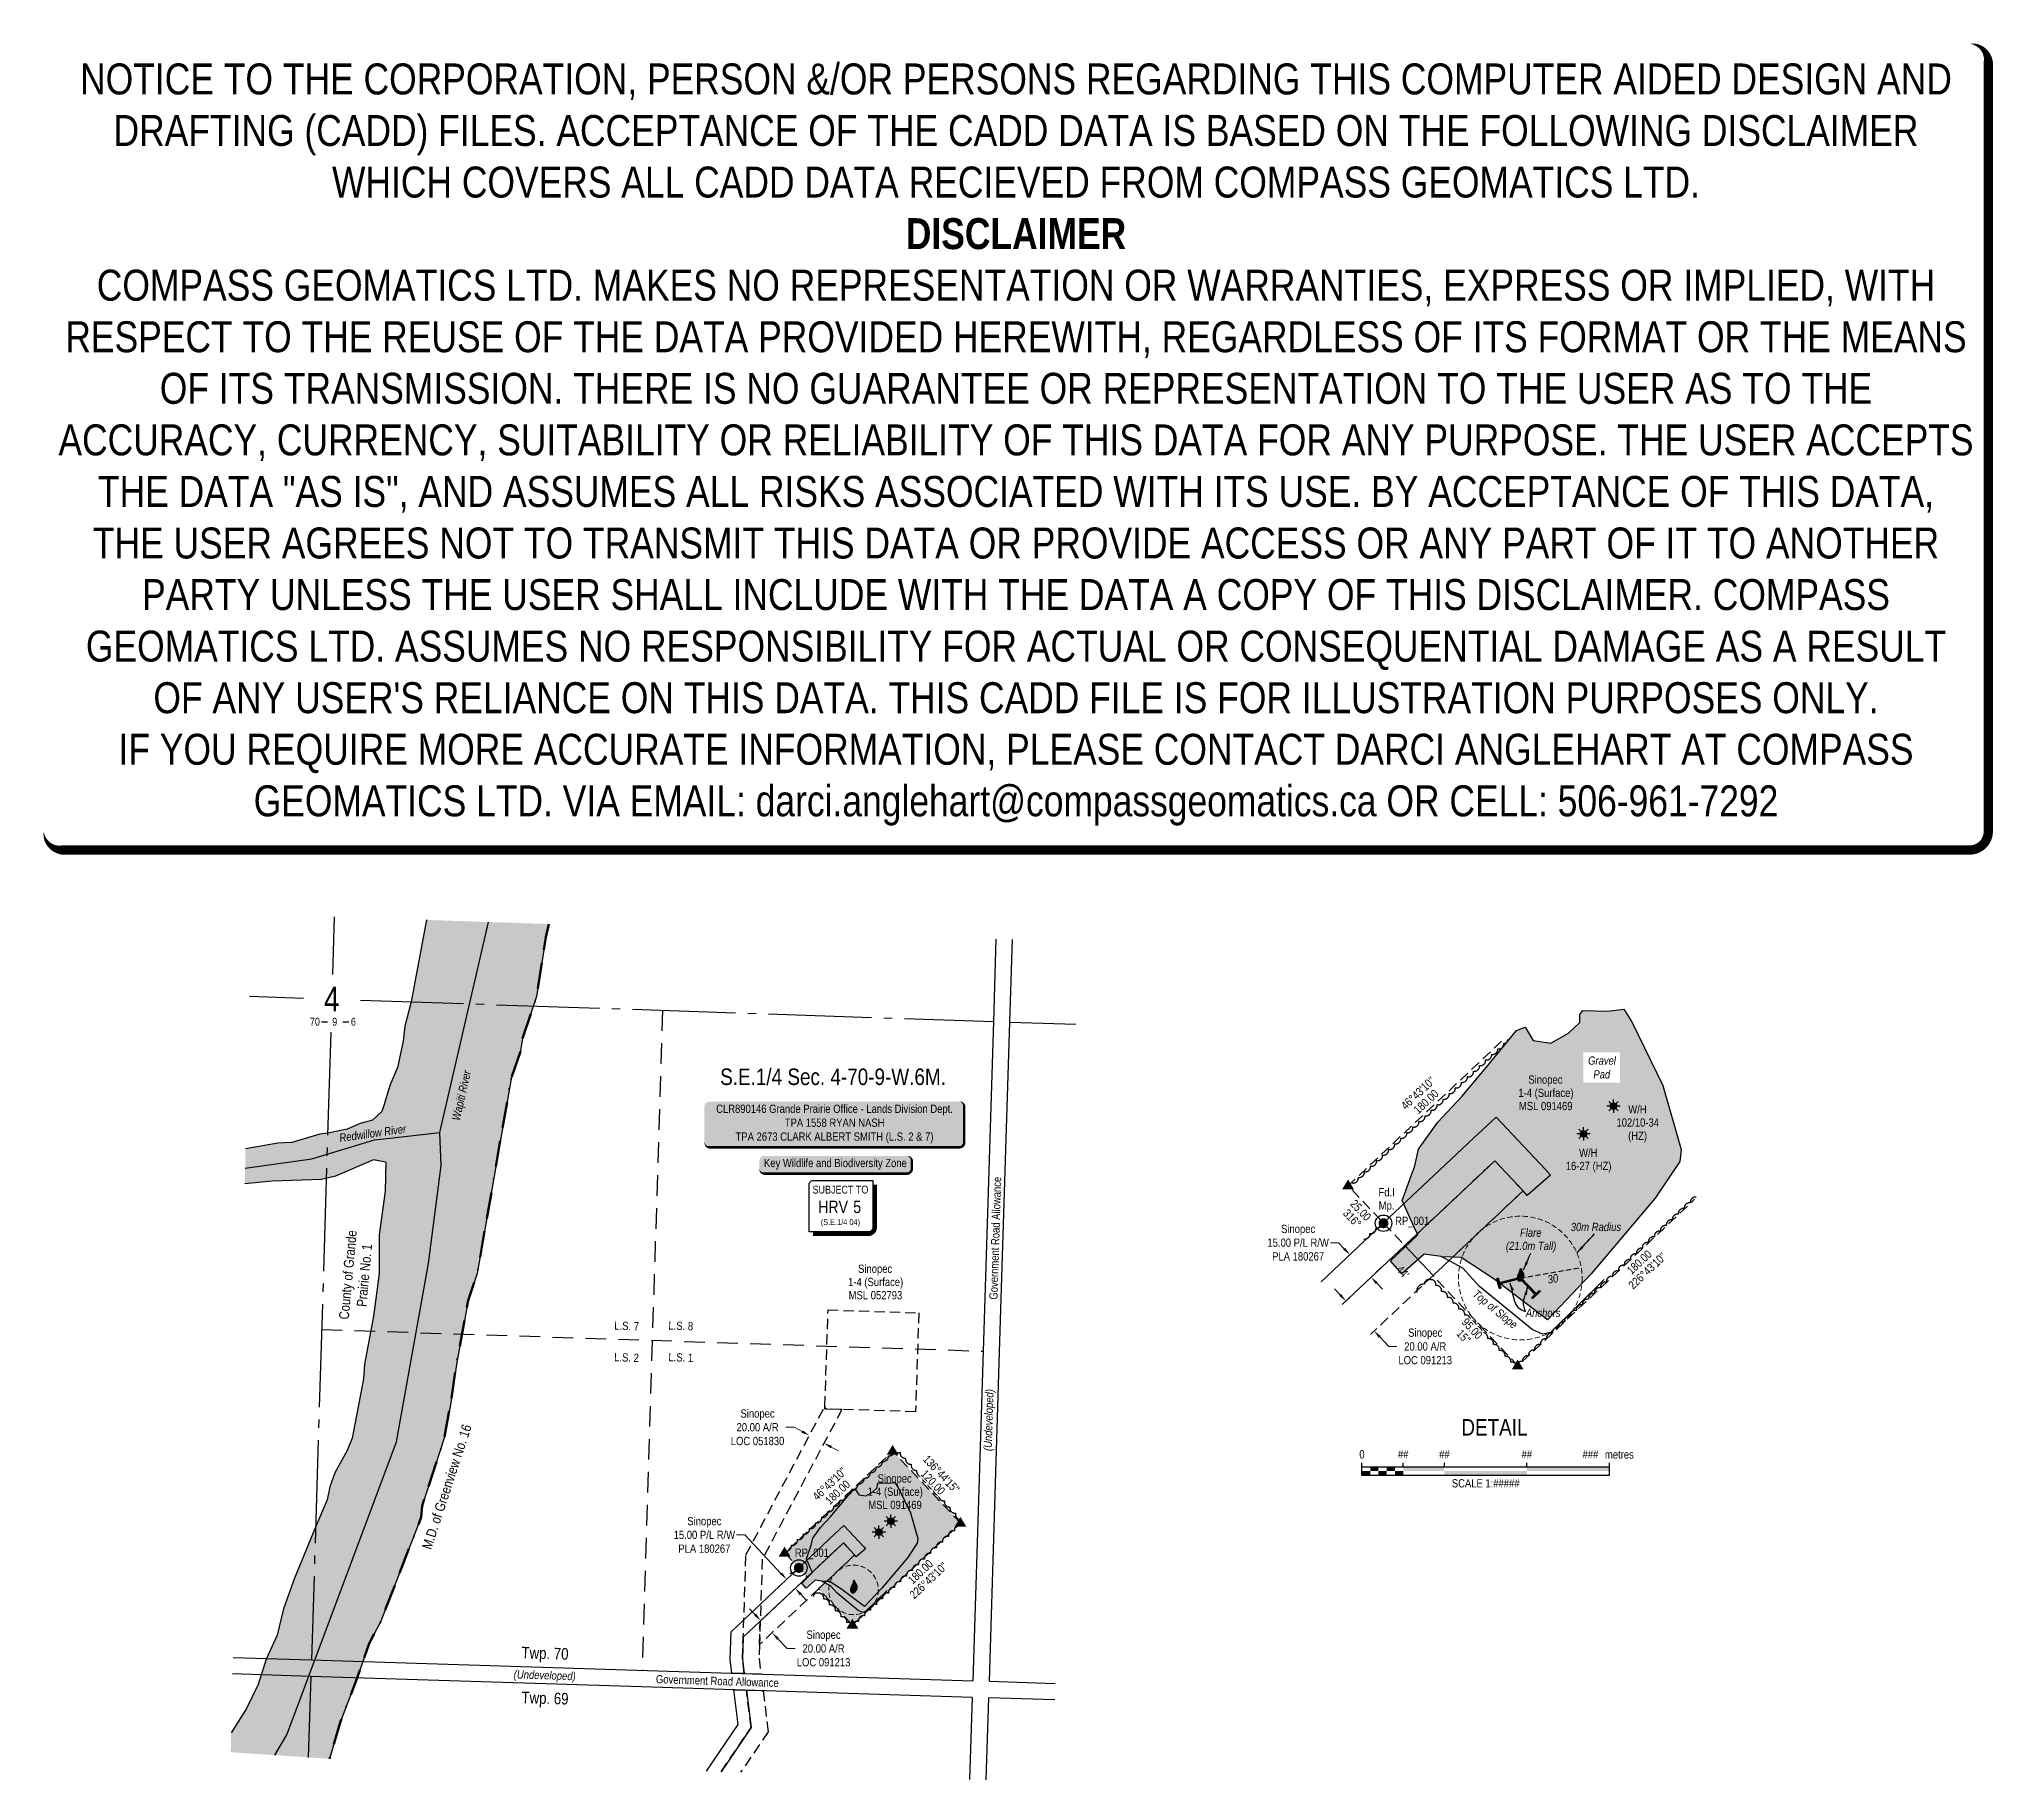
# Model space of a CAD drawing. Extents: x 352015 to 354384, y 6099894 to 6102004.
import ezdxf
from ezdxf.enums import TextEntityAlignment as Align

# ---------------------------------------------------------------- set-up
doc = ezdxf.new("R2010")
doc.units = 0
doc.header["$LTSCALE"] = 5
doc.header["$PDSIZE"] = 0.5
for name, pattern in [('0', [1, 1, 0]), ('BORDER2', [22.225, 6.35, -3.175, 6.35, -3.175, 0, -3.175]), ('foc-ACCESSROAD', [3.75, 2.5, -1.25]), ('foc-LSD', [8, 5, -3]), ('foc-QUARTERLINE', [33, 25, -3, 2, -3]), ('foc-TIELINE', [1.875, 1.25, -0.625])]:
    doc.linetypes.add(name, pattern=pattern)
for name, color, linetype in [('10', 1, 'Continuous'), ('35', 37, 'Continuous'), ('9', 3, 'Continuous'), ('AS-POWER-EXISTING-ANC', 72, 'Continuous'), ('AS-ROADS', 254, 'Continuous'), ('AS-SYMBOL', 7, 'Continuous'), ('AS-WILDLIFE-BLOCK', 131, 'Continuous'), ('C-AR', 13, 'foc-ACCESSROAD'), ('C-RW', 13, 'Continuous'), ('C-SYMBOL', 7, 'Continuous'), ('C-WS', 13, 'foc-ACCESSROAD'), ('C-WS-S', 13, 'Continuous'), ('CG-NOTES', 7, 'Continuous'), ('CTW', 7, 'Continuous'), ('D-TXT', 6, 'Continuous'), ('DETAIL-T', 7, 'Continuous'), ('L-33', 7, 'Continuous'), ('L-BD1', 253, 'Continuous'), ('L-MON', 1, 'Continuous'), ('L-MON-T', 1, 'Continuous'), ('L-ROAD-T', 7, 'Continuous'), ('L-SEC', 7, 'Continuous'), ('L-SECLBL', 7, 'Continuous'), ('L-SECQ', 8, 'foc-QUARTERLINE'), ('L-SECTION-LSD', 7, 'foc-LSD'), ('P-BUFFER-PURPLE', 187, 'foc-TIELINE'), ('P-BUFFER-PURPLE-T', 187, 'Continuous'), ('P-PROPOSED-H', 21, 'Continuous'), ('T-BUSH', 110, '0'), ('T-SLOPE', 48, 'Continuous'), ('T-TIE', 201, 'foc-TIELINE'), ('T-WATER', 160, 'Continuous'), ('T-WATER-H', 133, 'Continuous'), ('T-WATER-T', 170, 'Continuous')]:
    doc.layers.add(name, color=color, linetype=linetype)
doc.layers.add('AS-COUNTY', color=7, linetype='BORDER2', lineweight=60, true_color=0xcc33ff)
for name, color, linetype, lineweight in [('C-AR-T', 13, 'Continuous', 9), ('C-RW-T', 13, 'Continuous', 9), ('C-WS-T', 13, 'Continuous', 9), ('T-TEXT', 48, 'Continuous', 18), ('T-TIE-T', 201, 'Continuous', 18)]:
    doc.layers.add(name, color=color, linetype=linetype, lineweight=lineweight)
doc.layers.add('DISCLAIMER', color=7, linetype='Continuous', plot=False)
doc.styles.add('100L', font='ARIALN.TTF', dxfattribs={"height": 11})
doc.styles.add('175L', font='ARIALN.TTF', dxfattribs={"height": 20})
doc.styles.add('240', font='ARIALN.TTF', dxfattribs={"height": 30})
doc.styles.add('80', font='ARIALN.TTF', dxfattribs={"height": 10})
doc.styles.add('80CG', font='ARIALN.TTF', dxfattribs={"height": 10})
doc.styles.add('80L', font='ARIALN.TTF', dxfattribs={"height": 10})
doc.styles.add('80LS', font='ARIALNI.TTF', dxfattribs={"height": 10})
doc.styles.add('foc-LtypeFont', font='ARIALN.TTF', dxfattribs={"height": 7.35})
doc.styles.add('HRV', font='ARIALN.TTF', dxfattribs={"height": 3})
doc.styles.add('MtXpl_Arial_Narrow', font='ARIALNI.TTF')
doc.styles.add('SIMPLEX', font='ARIALN.TTF')
doc.linetypes.add('foc-TOPO-flowdirection-NOLINE', pattern='A,0,[">",foc-LtypeFont,S=0.3,R=0,X=0,Y=-0.945],-20,[">",foc-LtypeFont,S=0.3,R=0,X=0,Y=-0.945],0', length=20)
doc.dimstyles.new('Compass 5 000', dxfattribs={"dimscale": 5, "dimtxt": 9, "dimasz": 2, "dimexe": 0.2, "dimexo": 0.0625, "dimgap": 0.5, "dimtad": 0, "dimtih": 1, "dimtoh": 1, "dimzin": 0, "dimdsep": 46, "dimtxsty": '80CG', "dimcen": 0.1, "dimse1": 1, "dimse2": 1, "dimclrd": 256, "dimclrt": 256, "dimaunit": 1, "dimadec": 4, "dimazin": 0, "dimtfac": 0.06, "dimtofl": 0, "dimtmove": 0, "dimatfit": 1, "dimfxl": 0.2, "dimtolj": 1, "dimtzin": 0, "dimlwd": -1, "dimarcsym": 0})

msp = doc.modelspace()

# ---------------------------------------------------------------- texts
at = {"layer": '35', "color": 3, "style": '80'}
for p in [(353659.41, 6100566.754), (352931.588, 6100164.341)]:
    msp.add_attdef('RP_001', p, 'RP', height=9.9976, dxfattribs=at)
at = {"layer": 'C-SYMBOL', "color": 3, "style": '175L'}
msp.add_text('S.E.1/4 Sec. 4-70-9-W.6M.', height=19.99519, dxfattribs=at).set_placement((352977.893, 6100730.357), align=Align.BOTTOM_CENTER)
at = {"layer": 'C-WS-T', "char_height": 9.9976, "attachment_point": 1, "line_spacing_factor": 0.961801, "style": '175L'}
for s, insert, width in [('\\pi15.923;Sinopec\\P\\pi3.8485;1-4 (Surface)\\P\\pi4.5134;MSL 091469', (353805.008, 6100747.926), 72.60641), ('\\pi14.985;W/H\\P\\pi0.66376;102/10-34 \\P\\pi14.808;(HZ)', (353927.112, 6100711.91), 51.11772), ('\\pi16.809;W/H\\P\\pi0.66376;16-27 (HZ)', (353865.676, 6100659.268), 54.76623), ('\\pi15.923;Sinopec\\P\\pi3.8485;1-4 (Surface)\\P\\pi4.5271;MSL 052793', (352992.338, 6100518.61), 72.60641)]:
    msp.add_mtext(s, dxfattribs=dict(at, insert=insert, width=width))
at = {"layer": 'D-TXT', "color": 3, "char_height": 13.9966, "attachment_point": 1, "rotation": 358.188332, "style": '80L'}
for s, width, insert in [('Twp. 70', 56.39784, (352600.437, 6100055.357)), ('Twp. 69', 56.46469, (352600.437, 6100000.976))]:
    msp.add_mtext_dynamic_manual_height_columns(s, width=width, gutter_width=47.5, heights=[0], dxfattribs=dict(at, insert=insert))
at = {"layer": 'DETAIL-T', "color": 3, "insert": (353779.792, 6100321.404), "char_height": 19.9952, "width": 223.8042, "attachment_point": 5, "style": '80CG'}
msp.add_mtext('DETAIL', dxfattribs=at)
at = {"layer": 'L-33', "color": 200, "linetype": 'Continuous', "true_color": 0xcc33ff, "insert": (352509.63, 6100249.261), "char_height": 11.99711, "attachment_point": 5, "rotation": 71.769127, "style": '240'}
msp.add_mtext_dynamic_manual_height_columns('M.D. of Greenview No. 16', width=157.62614, gutter_width=45, heights=[0], dxfattribs=at)
at = {"layer": 'L-BD1', "style": '80L'}
for s, rotation, p in [("46°43'10''", 43.2801, (353687.136, 6100726.562)), ('180.00', 43.2801, (353696.903, 6100716.191)), ("44'", 313.2671, (353668.723, 6100509.7)), ('180.00', 43.2806, (353955.445, 6100521.568)), ("226°43'10''", 43.2806, (353965.212, 6100511.197)), ("15''", 313.2671, (353742.447, 6100431.222)), ("136°44'15''", 313.262, (353109.251, 6100264.663)), ("46°43'10''", 43.2801, (352973.681, 6100252.962)), ('180.00', 43.2801, (352983.448, 6100242.59)), ('180.00', 43.2806, (353083.917, 6100146.211)), ("226°43'10''", 43.2806, (353093.684, 6100135.84))]:
    msp.add_text(s, height=9.9976, rotation=rotation, dxfattribs=at).set_placement(p, align=Align.MIDDLE)
at = {"layer": 'L-BD1', "insert": (353611.336, 6100598.527), "char_height": 9.9976, "width": 28.1969, "attachment_point": 1, "rotation": 313.2671, "line_spacing_factor": 0.855, "style": '80L'}
msp.add_mtext('\\pi0.21025;25.00 \\P\\pi2.4437;316°', dxfattribs=at)
at = {"layer": 'L-MON-T', "insert": (353638.727, 6100611.336), "char_height": 9.9976, "width": 18.82671, "attachment_point": 1, "line_spacing_factor": 0.961801, "style": '175L'}
msp.add_mtext('\\pi0.53077;Fd.I\\P\\pi0.7831;Mp.', dxfattribs=at)
at = {"layer": 'L-ROAD-T', "style": '80L'}
for rotation, p in [(88.210351, (353174.566, 6100550.676)), (358.188445, (352837.643, 6100013.802))]:
    msp.add_text('Government Road Allowance', height=9.9976, rotation=rotation, dxfattribs=at).set_placement(p, align=Align.MIDDLE_CENTER)
at = {"layer": 'P-BUFFER-PURPLE-T', "lineweight": 20, "insert": (353872.265, 6100569.298), "char_height": 9.9976, "width": 60.53565, "attachment_point": 1, "line_spacing_factor": 0.961801, "style": '175L'}
msp.add_mtext('\\pi0.039759;{\\fArial Narrow|b0|i1|c0|p34;30m Radius}', dxfattribs=at)
at = {"layer": 'T-SLOPE', "insert": (353813.027, 6100465.133), "char_height": 9.9976, "attachment_point": 1, "style": '80L'}
msp.add_mtext_dynamic_manual_height_columns('\\pi4.8172;{\\fArial Narrow|b0|i1|c0|p34;Anchors}', width=51.62285, gutter_width=50.022, heights=[0], dxfattribs=at)
at = {"layer": 'T-TEXT', "style": '80LS'}
for rotation, p in [(88.210441, (353166.411, 6100330.206)), (358.188327, (352628.367, 6100020.856))]:
    msp.add_text('(Undeveloped)', height=9.9976, rotation=rotation, dxfattribs=at).set_placement(p, align=Align.MIDDLE_CENTER)
at = {"layer": 'T-TEXT', "insert": (353793.193, 6100562.333), "char_height": 9.9976, "width": 60.53565, "attachment_point": 1, "line_spacing_factor": 0.961801, "style": '175L'}
msp.add_mtext('\\pi17.641;{\\fArial Narrow|b0|i1|c0|p34;Flare\\P\\pi0.53418;(21.0m Tall)}', dxfattribs=at)
at = {"layer": 'T-TIE-T', "lineweight": 20, "insert": (353843.176, 6100505.232), "char_height": 9.9976, "width": 12.94818, "attachment_point": 1, "rotation": 9.866581, "line_spacing_factor": 0.961801, "style": '175L'}
msp.add_mtext('\\pi0.36369;{\\fArial Narrow|b0|i1|c0|p34;30}', dxfattribs=at)
at = {"layer": 'T-WATER-T', "char_height": 9.9976, "attachment_point": 1, "line_spacing_factor": 0.961801, "style": '175L'}
for s, insert, width, rotation in [('\\pi0.76605;{\\fArial Narrow|b0|i1|c0|p34;Wapiti River}', (352515.275, 6100693.888), 62.82023, 77.044488), ('\\pi0.32618;{\\fArial Narrow|b0|i1|c0|p34;Redwillow River}', (352378.509, 6100677.145), 82.53581, 7.926466)]:
    msp.add_mtext(s, dxfattribs=dict(at, insert=insert, width=width, rotation=rotation))

# ---------------------------------------------------------------- blocks, each defined once
blk = doc.blocks.new('L-SECLBL')
at = {"layer": '9', "color": 7}
for p, q in [((-5.1, -27.8), (-12.3, -27.8)), ((20.7, -27.8), (13.5, -27.8))]:
    blk.add_line(p, q, dxfattribs=at)
at = {"layer": '10', "color": 2, "style": 'SIMPLEX'}
blk.add_attdef('SEC', text='', height=30, dxfattribs=at).set_placement((0, 0), align=Align.MIDDLE)
at = {"layer": '10', "color": 5, "style": '80L'}
blk.add_attdef('TWP', text='', height=9.5, dxfattribs=at).set_placement((-14.4, -27.4), align=Align.MIDDLE_RIGHT)
blk.add_attdef('RGE', text='', height=9.5, dxfattribs=at).set_placement((3.6, -27.4), align=Align.MIDDLE_CENTER)
blk.add_attdef('MER', text='', height=9.5, dxfattribs=at).set_placement((23.2, -27.4), align=Align.MIDDLE_LEFT)
blk = doc.blocks.new('HRV')
blk.add_lwpolyline([(-35.1, 31.6), (37.2, 31.6), (37.2, -25.5, -0.414214), (32.2, -30.5), (-40.1, -30.5), (-40.1, 26.6, -0.414214)], format="xyb", close=True)
at = {"const_width": 5, "flags": 128}
blk.add_lwpolyline([(-35.1, -33), (32.2, -33, 0.414214), (39.7, -25.5), (39.7, 26.6)], format="xyb", dxfattribs=at)
at = {"style": '80L'}
blk.add_text('SUBJECT TO', height=9.5, dxfattribs=at).set_placement((-2, 13.1), align=Align.BOTTOM_CENTER)
blk.add_attdef('(N.W.1/4 00)', text='', height=7.12, dxfattribs=at).set_placement((-2, -24.4), align=Align.BOTTOM_CENTER)
at = {"layer": 'CTW', "color": 3, "style": 'HRV'}
blk.add_text('HRV', height=15, dxfattribs=at).set_placement((-10.9, -0.2), align=Align.MIDDLE_CENTER)
blk.add_attdef('0', text='', height=15, dxfattribs=at).set_placement((18.3, -0.2), align=Align.MIDDLE_CENTER)
blk = doc.blocks.new('*U368')
h = blk.add_hatch(color=255)
edge = h.paths.add_edge_path()
edge.add_line((-151.5, -28.5), (151.5, -28.5))
edge.add_arc((151.5, -22.5), 6, 270, 360)
edge.add_line((157.5, -22.5), (157.5, 21))
edge.add_arc((151.5, 21), 6, 0, 90)
edge.add_line((151.5, 27), (-151.5, 27))
edge.add_arc((-151.5, 21), 6, 90, 180)
edge.add_line((-157.5, 21), (-157.5, -22.5))
edge.add_arc((-151.5, -22.5), 6, 180, 270)
at = {"color": 44, "flags": 128}
blk.add_lwpolyline([(-151.5, -28.5, 3, 3, 0), (151.5, -28.5, 3, 3, 0.414214), (157.5, -22.5, 3, 3, 0), (157.5, 21, 3, 0, 0.414214), (151.5, 27, 0, 0, 0), (-151.5, 27, 0, 0, 0.414214), (-157.5, 21, 0, 0, 0), (-157.5, -22.5, 0, 3, 0.414214)], format="xyseb", close=True, dxfattribs=at)
at = {"color": 44, "style": '80'}
blk.add_attdef('ENTER_TEXT_001', (-36, -5), '', height=10, dxfattribs=at)
blk = doc.blocks.new('*D371')
at = {"layer": 'C-AR-T', "transparency": 16777216}
for p, q in [((352930.7, 6100321.4), (352920.7, 6100321.4)), ((352940.5, 6100316.2), (352930.7, 6100321.4)), ((352975.8, 6100297.5), (352984.6, 6100292.8))]:
    blk.add_line(p, q, dxfattribs=at)
for points in [[(352941.2, 6100317.7), (352939.7, 6100314.8), (352949.3, 6100311.5)], [(352976.6, 6100298.9), (352975, 6100296), (352966.9, 6100302.1)]]:
    blk.add_solid(points, dxfattribs=at)
at = {"layer": 'C-AR-T', "transparency": 16777216, "insert": (352886.4, 6100321.4), "char_height": 10, "attachment_point": 5, "style": '80CG'}
blk.add_mtext('\\A1;Sinopec\\P20.00 A/R\\PLOC 051830', dxfattribs=at)
blk = doc.blocks.new('*D372')
at = {"layer": 'C-AR-T', "transparency": 16777216}
for p, q in [((352883.5, 6100094.2), (352876.6, 6100101.5)), ((352910.9, 6100065.1), (352922.1, 6100053.2)), ((352922.1, 6100053.2), (352932.1, 6100053.2))]:
    blk.add_line(p, q, dxfattribs=at)
for points in [[(352884.7, 6100095.3), (352882.3, 6100093.1), (352890.3, 6100086.9)], [(352912.1, 6100066.2), (352909.7, 6100063.9), (352904, 6100072.4)]]:
    blk.add_solid(points, dxfattribs=at)
at = {"layer": 'C-AR-T', "transparency": 16777216, "insert": (352966.4, 6100053.2), "char_height": 10, "attachment_point": 5, "style": '80CG'}
blk.add_mtext('\\A1;Sinopec\\P20.00 A/R\\PLOC 091213', dxfattribs=at)
blk = doc.blocks.new('*D373')
at = {"layer": 'C-RW-T', "transparency": 16777216}
for p, q in [((352871, 6100190.9), (352861, 6100190.9)), ((352914.8, 6100144.3), (352871, 6100190.9)), ((352938.8, 6100118.9), (352945.7, 6100111.6))]:
    blk.add_line(p, q, dxfattribs=at)
for points in [[(352916.1, 6100145.5), (352913.6, 6100143.2), (352921.7, 6100137.1)], [(352940.1, 6100120), (352937.6, 6100117.7), (352932, 6100126.1)]]:
    blk.add_solid(points, dxfattribs=at)
at = {"layer": 'C-RW-T', "transparency": 16777216, "insert": (352821.9, 6100190.9), "char_height": 10, "attachment_point": 5, "style": '80CG'}
blk.add_mtext('\\A1;Sinopec\\P15.00 P/L R/W\\PPLA 180267', dxfattribs=at)
blk = doc.blocks.new('fdia')
at = {"color": 255, "const_width": 1}
blk.add_lwpolyline([(-0.5, 0, 1), (0.5, 0, 1)], format="xyb", close=True, dxfattribs=at)
blk = doc.blocks.new('Fdiaa')
blk.add_blockref('fdia', (0, 0))
blk = doc.blocks.new('fdib')
at = {"color": 1, "const_width": 1.6}
blk.add_lwpolyline([(-0.4, 0, 1), (0.4, 0, 1)], format="xyb", close=True, dxfattribs=at)
at = {"color": 1}
blk.add_circle((0, 0), 0.8, dxfattribs=at)
blk = doc.blocks.new('Fdibb')
blk.add_blockref('fdib', (0, 0))
blk = doc.blocks.new('fdicc')
for name in ['Fdibb', 'Fdiaa']:
    blk.add_blockref(name, (0, 0))
blk = doc.blocks.new('FDI')
blk.add_blockref('fdicc', (0, 0))
blk = doc.blocks.new('STRIA')
blk.add_hatch(color=255).paths.add_polyline_path([(-0.04, 1.52), (-1.47, -0.87), (1.39, -0.87)])
blk = doc.blocks.new('STRIAA')
blk.add_blockref('STRIA', (0, 0))
blk = doc.blocks.new('STRIB')
at = {"color": 1}
blk.add_solid([(-1.12, -0.67), (-0.04, 1.13), (1.04, -0.67)], dxfattribs=at)
blk = doc.blocks.new('STRIBB')
blk.add_blockref('STRIB', (0, 0))
blk = doc.blocks.new('STRICC')
for name in ['STRIAA', 'STRIBB']:
    blk.add_blockref(name, (0, 0))
blk = doc.blocks.new('fdspike')
blk.add_blockref('STRICC', (0, 0))
blk = doc.blocks.new('GAS')
h = blk.add_hatch(color=255)
h.dxf.hatch_style = 1
edge = h.paths.add_edge_path()
edge.add_arc((0, 0), 0.9, 0, 360)
for p, q in [((-0.81, 0), (-1.62, 0)), ((-0.57, 0.57), (-1.14, 1.14)), ((0, 0.81), (0, 1.62)), ((0.57, 0.57), (1.14, 1.14)), ((1.62, 0), (0.81, 0)), ((-0.57, -0.57), (-1.14, -1.14)), ((0, -0.81), (0, -1.62)), ((1.14, -1.14), (0.57, -0.57))]:
    blk.add_line(p, q)
blk.add_circle((0, 0), 0.8)
blk = doc.blocks.new('FLARE')
h = blk.add_hatch(color=255)
h.dxf.hatch_style = 1
h.paths.add_polyline_path([(0.16, 2.41, 0.114147), (0.13, 2.43), (0.11, 2.44, 0.261551), (0.01, 2.42), (0, 2.41, 0.131268), (-0.03, 2.37), (-0.04, 2.35, 0.041497), (-0.05, 2.33), (-0.05, 2.29, 0.015174), (-0.05, 2.29), (-0.06, 2.24, 0.004376), (-0.06, 2.24), (-0.07, 2.18), (-0.08, 2.11), (-0.09, 2.05), (-0.1, 1.98), (-0.12, 1.91), (-0.14, 1.83), (-0.17, 1.76), (-0.19, 1.68), (-0.22, 1.61), (-0.26, 1.53), (-0.29, 1.46), (-0.32, 1.39), (-0.36, 1.32), (-0.39, 1.25, 0.000505), (-0.39, 1.25), (-0.43, 1.18, 0.002398), (-0.43, 1.18), (-0.46, 1.1, 0.004177), (-0.46, 1.1), (-0.5, 1.03, 0.005735), (-0.5, 1.03), (-0.53, 0.95, 0.006994), (-0.53, 0.95), (-0.56, 0.87, 0.00791), (-0.57, 0.87), (-0.6, 0.78, 0.008323), (-0.6, 0.78), (-0.63, 0.69, 0.008095), (-0.63, 0.68), (-0.66, 0.59, 0.008067), (-0.66, 0.59), (-0.68, 0.49, 0.008387), (-0.68, 0.49), (-0.7, 0.39, 0.009056), (-0.71, 0.38), (-0.72, 0.28, 0.010123), (-0.72, 0.28), (-0.74, 0.18, 0.011689), (-0.74, 0.18), (-0.75, 0.08, 0.013925), (-0.75, 0.08), (-0.75, -0.02, 0.016488), (-0.75, -0.02), (-0.75, -0.11, 0.017255), (-0.75, -0.12), (-0.74, -0.2, 0.01735), (-0.74, -0.2), (-0.73, -0.28, 0.017311), (-0.73, -0.29), (-0.71, -0.36, 0.01715), (-0.71, -0.36), (-0.69, -0.43, 0.016886), (-0.69, -0.44), (-0.66, -0.5, 0.016546), (-0.66, -0.5), (-0.63, -0.56, 0.016164), (-0.63, -0.56), (-0.6, -0.61, 0.016329), (-0.6, -0.62), (-0.57, -0.66, 0.018828), (-0.57, -0.67), (-0.54, -0.71, 0.022087), (-0.53, -0.71), (-0.5, -0.75, 0.025345), (-0.49, -0.76), (-0.46, -0.78, 0.028234), (-0.45, -0.79), (-0.42, -0.82, 0.030298), (-0.41, -0.82), (-0.37, -0.84, 0.031129), (-0.36, -0.85), (-0.32, -0.86, 0.030544), (-0.31, -0.87), (-0.27, -0.88, 0.028465), (-0.26, -0.88), (-0.22, -0.89, 0.025311), (-0.21, -0.89), (-0.16, -0.89, 0.02283), (-0.15, -0.89), (-0.11, -0.89, 0.021226), (-0.1, -0.89), (-0.05, -0.88, 0.020401), (-0.04, -0.88), (0, -0.87, 0.020299), (0.01, -0.87), (0.05, -0.85, 0.020911), (0.06, -0.85), (0.11, -0.83, 0.022277), (0.11, -0.83), (0.15, -0.81, 0.023712), (0.16, -0.8), (0.2, -0.78, 0.022408), (0.21, -0.78), (0.24, -0.75, 0.01993), (0.25, -0.74), (0.28, -0.72, 0.017146), (0.28, -0.71), (0.31, -0.68, 0.014211), (0.32, -0.68), (0.35, -0.64, 0.011221), (0.35, -0.64), (0.37, -0.61, 0.008212), (0.38, -0.61), (0.4, -0.57, 0.005172), (0.4, -0.57), (0.42, -0.54, 0.002523), (0.43, -0.54), (0.45, -0.5, 0.001671), (0.45, -0.5), (0.47, -0.47, 0.001229), (0.47, -0.47), (0.49, -0.44, 0.00075), (0.49, -0.44), (0.51, -0.41, 0.00026), (0.51, -0.41), (0.54, -0.37), (0.56, -0.34), (0.58, -0.3), (0.61, -0.27), (0.63, -0.23, 0.001311), (0.63, -0.23), (0.66, -0.19, 0.003726), (0.66, -0.19), (0.69, -0.15, 0.006065), (0.69, -0.14), (0.72, -0.1, 0.008452), (0.72, -0.1), (0.74, -0.05, 0.010991), (0.75, -0.05), (0.77, 0, 0.013767), (0.77, 0), (0.79, 0.05, 0.016839), (0.8, 0.05), (0.81, 0.1, 0.019104), (0.82, 0.11), (0.83, 0.15, 0.016987), (0.83, 0.16), (0.84, 0.21, 0.013636), (0.84, 0.21), (0.85, 0.26, 0.010244), (0.85, 0.27), (0.86, 0.31, 0.006846), (0.86, 0.32), (0.86, 0.37, 0.003419), (0.86, 0.37), (0.86, 0.41), (0.87, 0.46), (0.87, 0.5), (0.88, 0.54), (0.88, 0.59), (0.89, 0.63, 0.001278), (0.89, 0.63), (0.89, 0.67, 0.004735), (0.89, 0.67), (0.9, 0.71, 0.008354), (0.9, 0.72), (0.9, 0.76, 0.012059), (0.9, 0.76), (0.9, 0.8, 0.015712), (0.9, 0.81), (0.9, 0.85, 0.018457), (0.9, 0.85), (0.9, 0.89, 0.018102), (0.9, 0.9), (0.89, 0.94, 0.016533), (0.89, 0.95), (0.88, 0.99, 0.014576), (0.88, 0.99), (0.87, 1.03, 0.012435), (0.86, 1.04), (0.85, 1.08, 0.010283), (0.85, 1.09), (0.83, 1.13, 0.00824), (0.83, 1.13), (0.81, 1.18, 0.00638), (0.81, 1.18), (0.78, 1.23, 0.004735), (0.78, 1.23), (0.76, 1.29, 0.003388), (0.75, 1.29), (0.73, 1.34, 0.002345), (0.73, 1.34), (0.7, 1.4, 0.001492), (0.7, 1.4), (0.67, 1.46, 0.000746), (0.67, 1.46), (0.63, 1.51), (0.6, 1.57), (0.57, 1.62), (0.55, 1.68), (0.52, 1.73), (0.49, 1.78), (0.47, 1.83), (0.45, 1.87), (0.42, 1.92), (0.4, 1.97), (0.38, 2.02), (0.35, 2.08, 0.000332), (0.35, 2.08), (0.33, 2.13, 0.001849), (0.33, 2.13), (0.3, 2.19, 0.0038), (0.3, 2.19), (0.27, 2.24, 0.006473), (0.27, 2.24), (0.25, 2.29, 0.010865), (0.24, 2.3), (0.22, 2.34, 0.019524), (0.22, 2.34), (0.19, 2.38, 0.041077), (0.18, 2.39)])
at = {"color": 48, "flags": 128}
for points in [[(0.11, -0.72), (0.07, -0.74), (0.03, -0.76), (-0.02, -0.77), (-0.07, -0.78), (-0.11, -0.79), (-0.16, -0.79), (-0.2, -0.79), (-0.25, -0.78), (-0.29, -0.77), (-0.32, -0.76), (-0.36, -0.74), (-0.4, -0.71), (-0.43, -0.68), (-0.46, -0.65), (-0.49, -0.61), (-0.52, -0.56), (-0.54, -0.51), (-0.57, -0.46), (-0.59, -0.4), (-0.61, -0.33), (-0.63, -0.26), (-0.64, -0.19), (-0.65, -0.11), (-0.65, -0.02), (-0.65, 0.07), (-0.64, 0.17), (-0.63, 0.27), (-0.61, 0.36), (-0.58, 0.46), (-0.56, 0.56), (-0.53, 0.66), (-0.5, 0.75), (-0.47, 0.83), (-0.44, 0.91), (-0.41, 0.99), (-0.37, 1.06), (-0.34, 1.13), (-0.3, 1.2), (-0.27, 1.27), (-0.23, 1.34), (-0.2, 1.42), (-0.16, 1.49), (-0.13, 1.57), (-0.1, 1.65), (-0.07, 1.73), (-0.04, 1.8), (-0.02, 1.88), (0, 1.96), (0.01, 2.03), (0.02, 2.1), (0.03, 2.17), (0.04, 2.22), (0.05, 2.27), (0.05, 2.31), (0.06, 2.34), (0.08, 2.35), (0.09, 2.34), (0.11, 2.32), (0.13, 2.29), (0.16, 2.25), (0.18, 2.2), (0.21, 2.14), (0.24, 2.09), (0.26, 2.03), (0.29, 1.98), (0.31, 1.93), (0.33, 1.88), (0.36, 1.83), (0.38, 1.78), (0.41, 1.73), (0.43, 1.68), (0.46, 1.63), (0.49, 1.58), (0.52, 1.52), (0.55, 1.47), (0.58, 1.41), (0.61, 1.35), (0.64, 1.3), (0.67, 1.24), (0.69, 1.19), (0.72, 1.14), (0.74, 1.09), (0.75, 1.05), (0.77, 1), (0.78, 0.96), (0.79, 0.92), (0.8, 0.88), (0.8, 0.84), (0.8, 0.8), (0.8, 0.76), (0.8, 0.72), (0.79, 0.68), (0.79, 0.64), (0.78, 0.6), (0.78, 0.56), (0.77, 0.51), (0.77, 0.47), (0.76, 0.42), (0.76, 0.37), (0.76, 0.33), (0.75, 0.28), (0.74, 0.23), (0.73, 0.18), (0.72, 0.13), (0.7, 0.09), (0.68, 0.04), (0.66, 0), (0.63, -0.05), (0.61, -0.09), (0.58, -0.13), (0.55, -0.17), (0.53, -0.21), (0.5, -0.25), (0.48, -0.28), (0.45, -0.32), (0.43, -0.35), (0.41, -0.38), (0.39, -0.42), (0.37, -0.45), (0.34, -0.48), (0.32, -0.51), (0.3, -0.55), (0.27, -0.58), (0.24, -0.61), (0.21, -0.64), (0.18, -0.67), (0.15, -0.7)], [(0.02, -0.75), (-0.01, -0.76), (-0.03, -0.77), (-0.05, -0.78), (-0.08, -0.78), (-0.11, -0.79), (-0.13, -0.79), (-0.16, -0.79), (-0.18, -0.78), (-0.2, -0.78), (-0.23, -0.77), (-0.25, -0.76), (-0.26, -0.74), (-0.28, -0.73), (-0.3, -0.71), (-0.32, -0.69), (-0.33, -0.66), (-0.35, -0.63), (-0.36, -0.6), (-0.37, -0.57), (-0.39, -0.53), (-0.4, -0.49), (-0.4, -0.45), (-0.41, -0.41), (-0.41, -0.36), (-0.41, -0.31), (-0.4, -0.25), (-0.39, -0.2), (-0.38, -0.14), (-0.37, -0.09), (-0.36, -0.03), (-0.34, 0.02), (-0.32, 0.07), (-0.31, 0.12), (-0.29, 0.16), (-0.27, 0.21), (-0.25, 0.25), (-0.23, 0.29), (-0.21, 0.33), (-0.19, 0.37), (-0.17, 0.41), (-0.15, 0.45), (-0.14, 0.49), (-0.12, 0.53), (-0.1, 0.58), (-0.08, 0.62), (-0.07, 0.66), (-0.06, 0.71), (-0.05, 0.75), (-0.04, 0.79), (-0.03, 0.83), (-0.03, 0.87), (-0.02, 0.9), (-0.02, 0.93), (-0.01, 0.95), (-0.01, 0.96), (0, 0.97), (0.01, 0.96), (0.02, 0.95), (0.03, 0.94), (0.04, 0.91), (0.06, 0.88), (0.07, 0.86), (0.09, 0.82), (0.1, 0.79), (0.12, 0.76), (0.13, 0.74), (0.14, 0.71), (0.16, 0.68), (0.17, 0.65), (0.18, 0.63), (0.2, 0.6), (0.21, 0.57), (0.23, 0.54), (0.25, 0.51), (0.26, 0.47), (0.28, 0.44), (0.3, 0.41), (0.31, 0.38), (0.33, 0.35), (0.34, 0.32), (0.36, 0.29), (0.37, 0.27), (0.38, 0.24), (0.39, 0.22), (0.39, 0.19), (0.4, 0.17), (0.4, 0.15), (0.41, 0.13), (0.41, 0.1), (0.41, 0.08), (0.4, 0.06), (0.4, 0.04), (0.4, 0.01), (0.39, -0.01), (0.39, -0.03), (0.39, -0.06), (0.39, -0.08), (0.38, -0.11), (0.38, -0.14), (0.38, -0.16), (0.38, -0.19), (0.37, -0.22), (0.37, -0.24), (0.36, -0.27), (0.35, -0.3), (0.34, -0.32), (0.32, -0.35), (0.31, -0.37), (0.3, -0.4), (0.28, -0.42), (0.27, -0.44), (0.25, -0.46), (0.24, -0.48), (0.22, -0.5), (0.21, -0.52), (0.2, -0.54), (0.19, -0.56), (0.17, -0.58), (0.16, -0.6), (0.15, -0.61), (0.14, -0.63), (0.12, -0.65), (0.11, -0.67), (0.09, -0.69), (0.08, -0.7), (0.06, -0.72), (0.04, -0.74)]]:
    blk.add_lwpolyline(points, close=True, dxfattribs=at)
blk = doc.blocks.new('*D433')
at = {"layer": 'C-AR-T', "transparency": 16777216}
for p, q in [((353592.9, 6100481.8), (353586, 6100489.1)), ((353640.8, 6100430.9), (353651.6, 6100419.4)), ((353651.6, 6100419.4), (353661.6, 6100419.4))]:
    blk.add_line(p, q, dxfattribs=at)
for points in [[(353594.1, 6100483), (353591.6, 6100480.7), (353599.7, 6100474.5)], [(353642.1, 6100432), (353639.6, 6100429.7), (353634, 6100438.1)]]:
    blk.add_solid(points, dxfattribs=at)
at = {"layer": 'Defpoints', "color": 0, "transparency": 16777216}
for p in [(353625.4, 6100498.7), (353659.6, 6100462.3), (353634, 6100438.1)]:
    blk.add_point(p, dxfattribs=at)
at = {"layer": 'C-AR-T', "transparency": 16777216, "insert": (353695.9, 6100419.4), "char_height": 10, "attachment_point": 5, "style": '80CG'}
blk.add_mtext('\\A1;Sinopec\\P20.00 A/R\\PLOC 091213', dxfattribs=at)
blk = doc.blocks.new('*D434')
at = {"layer": 'C-RW-T', "transparency": 16777216}
for p, q in [((353590.9, 6100545.2), (353580.9, 6100545.2)), ((353597.7, 6100537.9), (353590.9, 6100545.2)), ((353637.1, 6100496), (353644, 6100488.7))]:
    blk.add_line(p, q, dxfattribs=at)
for points in [[(353598.9, 6100539), (353596.5, 6100536.7), (353604.6, 6100530.6)], [(353638.3, 6100497.2), (353635.9, 6100494.9), (353630.3, 6100503.3)]]:
    blk.add_solid(points, dxfattribs=at)
at = {"layer": 'Defpoints', "color": 0, "transparency": 16777216}
for p in [(353604.6, 6100530.6), (353610.8, 6100536.5), (353636.5, 6100509.2)]:
    blk.add_point(p, dxfattribs=at)
at = {"layer": 'C-RW-T', "transparency": 16777216, "insert": (353541.8, 6100545.2), "char_height": 10, "attachment_point": 5, "style": '80CG'}
blk.add_mtext('\\A1;Sinopec\\P15.00 P/L R/W\\PPLA 180267', dxfattribs=at)
blk = doc.blocks.new('*U383')
at = {"color": 0}
for p, q in [((-150, 0), (-150, 15)), ((-150, 10), (150.2, 10)), ((-150, 0), (150.2, 0)), ((-100, 10), (-100, 15)), ((-50, 10), (-50, 15)), ((50, 10), (50, 15)), ((150.2, 0), (150.2, 15))]:
    blk.add_line(p, q, dxfattribs=at)
for points in [[(-150, 5), (-140, 5), (-150, 0), (-140, 0)], [(-140, 10), (-130, 10), (-140, 5), (-130, 5)], [(-130, 5), (-120, 5), (-130, 0), (-120, 0)], [(-120, 10), (-110, 10), (-120, 5), (-110, 5)], [(-110, 5), (-100, 5), (-110, 0), (-100, 0)], [(-100, 10), (-50, 10), (-100, 5), (-50, 5)], [(-50, 5), (50, 5), (-50, 0), (50, 0)], [(50, 10), (150.2, 10), (50, 5), (150.2, 5)]]:
    blk.add_solid(points, dxfattribs=at)
at = {"color": 0, "style": '80'}
blk.add_text('metres', height=10, dxfattribs=at).set_placement((162.2, 20), align=Align.CENTER)
at = {"color": 0, "char_height": 10, "style": '80'}
for s, insert, attachment_point in [('0', (-150, 30.2), 2), ('##', (-100, 30.2), 2), ('##', (-50, 30.2), 2), ('##', (50, 30.2), 2), ('###', (136.7, 30.2), 3), ('SCALE 1:#####', (0.1, -5), 2)]:
    blk.add_mtext(s, dxfattribs=dict(at, insert=insert, attachment_point=attachment_point))
blk = doc.blocks.new('*U441')
h = blk.add_hatch(color=255)
edge = h.paths.add_edge_path()
edge.add_line((-86.5, -11.5), (86.5, -11.5))
edge.add_arc((86.5, -5.5), 6, 270, 360)
edge.add_line((92.5, -5.5), (92.5, 4))
edge.add_arc((86.5, 4), 6, 0, 90)
edge.add_line((86.5, 10), (-86.5, 10))
edge.add_arc((-86.5, 4), 6, 90, 180)
edge.add_line((-92.5, 4), (-92.5, -5.5))
edge.add_arc((-86.5, -5.5), 6, 180, 270)
at = {"color": 131, "flags": 128}
blk.add_lwpolyline([(-86.5, -11.5, 3, 3, 0), (86.5, -11.5, 3, 3, 0.414214), (92.5, -5.5, 3, 3, 0), (92.5, 4, 3, 0, 0.414214), (86.5, 10, 0, 0, 0), (-86.5, 10, 0, 0, 0.414214), (-92.5, 4, 0, 0, 0), (-92.5, -5.5, 0, 3, 0.414214)], format="xyseb", close=True, dxfattribs=at)
at = {"color": 131, "style": '80'}
blk.add_attdef('ENTER_TEXT_001', (-36, -5), '', height=10, dxfattribs=at)
blk = doc.blocks.new('*U444')
h = blk.add_hatch(color=255)
h.dxf.hatch_style = 1
edge = h.paths.add_edge_path()
edge.add_arc((-0.27, 1.07), 0.2, 14.1932, 194.1932, ccw=False)
edge.add_line((-0.08, 1.12), (0.24, -0.14))
edge.add_line((0.24, -0.14), (0.46, -1.02))
edge.add_arc((0.27, -1.07), 0.2, -165.8068, 14.1932, ccw=False)
edge.add_line((0.08, -1.12), (-0.46, 1.02))
h = blk.add_hatch(color=255)
h.dxf.hatch_style = 1
edge = h.paths.add_edge_path()
edge.add_arc((5.19, 1.31), 0.2, -75.8068, 104.1932, ccw=False)
edge.add_line((5.24, 1.12), (0.24, -0.14))
edge.add_line((0.24, -0.14), (0.14, 0.24))
edge.add_line((0.14, 0.24), (5.14, 1.51))
at = {"color": 255}
blk.add_lwpolyline([(-0.46, 1.02, -1), (-0.08, 1.12), (0.24, -0.14), (0.46, -1.02, -1), (0.08, -1.12)], format="xyb", close=True, dxfattribs=at)
at = {"color": 72, "const_width": 0.1, "flags": 128}
for points in [[(-0.27, 1.07), (0.27, -1.07)], [(5.19, 1.31), (0, 0)]]:
    blk.add_lwpolyline(points, dxfattribs=at)
at = {"color": 255, "flags": 128}
blk.add_lwpolyline([(5.14, 1.51, -1), (5.24, 1.12), (0.24, -0.14), (0.14, 0.24)], format="xyb", close=True, dxfattribs=at)
blk = doc.blocks.new('*U445')
h = blk.add_hatch(color=255)
h.dxf.hatch_style = 1
edge = h.paths.add_edge_path()
edge.add_arc((-3.8, 4), 0.2, 43.5491, 223.5491, ccw=False)
edge.add_line((-3.66, 4.14), (0.01, 0.28))
edge.add_line((0.01, 0.28), (-0.28, 0.01))
edge.add_line((-0.28, 0.01), (-3.95, 3.86))
h = blk.add_hatch(color=255)
h.dxf.hatch_style = 1
edge = h.paths.add_edge_path()
edge.add_arc((-0.8, -0.76), 0.2, 133.5491, 313.5491, ccw=False)
edge.add_line((-0.94, -0.61), (0.01, 0.28))
edge.add_line((0.01, 0.28), (0.66, 0.9))
edge.add_arc((0.8, 0.76), 0.2, -46.4509, 133.5491, ccw=False)
edge.add_line((0.94, 0.61), (-0.66, -0.9))
at = {"color": 255, "flags": 128}
blk.add_lwpolyline([(-3.95, 3.86, -1), (-3.66, 4.14), (0.01, 0.28), (-0.28, 0.01)], format="xyb", close=True, dxfattribs=at)
at = {"color": 72, "const_width": 0.1, "flags": 128}
for points in [[(-3.8, 4), (0, 0)], [(-0.8, -0.76), (0.8, 0.76)]]:
    blk.add_lwpolyline(points, dxfattribs=at)
at = {"color": 255}
blk.add_lwpolyline([(-0.66, -0.9, -1), (-0.94, -0.61), (0.01, 0.28), (0.66, 0.9, -1), (0.94, 0.61)], format="xyb", close=True, dxfattribs=at)
blk = doc.blocks.new('Disclaimer_Legal')
at = {"layer": 'DISCLAIMER', "color": 254, "flags": 128}
blk.add_lwpolyline([(-3612.9, -1104.6, 37.5, 37.5, 0), (4096.1, -1104.6, 37.5, 37.5, 0.414214), (4171.1, -1029.6, 37.5, 37.5, 0), (4171.1, 2078.7, 37.5, 0, 0.414214), (4096.1, 2153.7, 0, 0, 0), (-3612.9, 2153.7, 0, 0, 0.414214), (-3687.9, 2078.7, 0, 0, 0), (-3687.9, -1029.6, 0, 37.5, 0.414214)], format="xyseb", close=True, dxfattribs=at)
at = {"layer": 'DISCLAIMER', "color": 254, "insert": (241.6, 533.9), "char_height": 125, "width": 7717.568, "attachment_point": 5, "style": '80'}
blk.add_mtext('NOTICE TO THE CORPORATION, PERSON &/OR PERSONS REGARDING THIS COMPUTER AIDED DESIGN AND DRAFTING (CADD) FILES. ACCEPTANCE OF THE CADD DATA IS BASED ON THE FOLLOWING DISCLAIMER WHICH COVERS ALL CADD DATA RECIEVED FROM COMPASS GEOMATICS LTD.\\P{\\fArial Narrow|b1|i0|c0|p34;DISCLAIMER}\\PCOMPASS GEOMATICS LTD. MAKES NO REPRESENTATION OR WARRANTIES, EXPRESS OR IMPLIED, WITH RESPECT TO THE REUSE OF THE DATA PROVIDED HEREWITH, REGARDLESS OF ITS FORMAT OR THE MEANS OF ITS TRANSMISSION. THERE IS NO GUARANTEE OR REPRESENTATION TO THE USER AS TO THE ACCURACY, CURRENCY, SUITABILITY OR RELIABILITY OF THIS DATA FOR ANY PURPOSE. THE USER ACCEPTS THE DATA "AS IS", AND ASSUMES ALL RISKS ASSOCIATED WITH ITS USE. BY ACCEPTANCE OF THIS DATA, THE USER AGREES NOT TO TRANSMIT THIS DATA OR PROVIDE ACCESS OR ANY PART OF IT TO ANOTHER PARTY UNLESS THE USER SHALL INCLUDE WITH THE DATA A COPY OF THIS DISCLAIMER. COMPASS GEOMATICS LTD. ASSUMES NO RESPONSIBILITY FOR ACTUAL OR CONSEQUENTIAL DAMAGE AS A RESULT OF ANY USER\'S RELIANCE ON THIS DATA. THIS CADD FILE IS FOR ILLUSTRATION PURPOSES ONLY.\\PIF YOU REQUIRE MORE ACCURATE INFORMATION, PLEASE CONTACT DARCI ANGLEHART AT COMPASS GEOMATICS LTD. VIA EMAIL: darci.anglehart@compassgeomatics.ca OR CELL: 506-961-7292', dxfattribs=at)

# ---------------------------------------------------------------- dimensions: what is measured, and where the dimension line sits
at = {"layer": 'C-AR-T'}
for base, p1, p2, angle, text, picture, middle in [((352949.288, 6100311.537), (352947.178, 6100264.995), (352929.526, 6100274.385), 151.990389, 'Sinopec\\P20.00 A/R\\PLOC 051830', '*D371', (352886.424, 6100321.416)), ((352904.042, 6100072.368), (352908.948, 6100104.453), (352922.656, 6100089.895), 313.276337, 'Sinopec\\P20.00 A/R\\PLOC 091213', '*D372', (352966.413, 6100053.176))]:
    dim = msp.add_linear_dim(base=base, p1=p1, p2=p2, angle=angle, text=text, dimstyle='Compass 5 000', dxfattribs=at)
    dim.commit()
    dim.dimension.update_dxf_attribs({"geometry": picture, "text_midpoint": middle, "dimtype": 161})
at = {"layer": 'C-RW-T'}
for base, p1, p2, picture, middle in [((353604.578, 6100530.606), (353636.489, 6100509.158), (353610.788, 6100536.453), '*D434', (353541.782, 6100545.167)), ((352921.705, 6100137.062), (352923.716, 6100118.358), (352913.436, 6100129.276), '*D373', (352821.888, 6100190.941))]:
    dim = msp.add_linear_dim(base=base, p1=p1, p2=p2, angle=133.276438, text='Sinopec\\P15.00 P/L R/W\\PPLA 180267', dimstyle='Compass 5 000', dxfattribs=at)
    dim.commit()
    dim.dimension.update_dxf_attribs({"geometry": picture, "text_midpoint": middle, "dimtype": 161})

# ---------------------------------------------------------------- hatches: boundary and pattern name
at = {"layer": 'AS-ROADS'}
h = msp.add_hatch(color=256, dxfattribs=at)
h.dxf.hatch_style = 1
h.paths.add_polyline_path([(353715.16, 6100528.316), (353694.511, 6100531.337), (353667.583, 6100507.612), (353653.958, 6100523.077), (353686.941, 6100554.701), (353683.016, 6100563.381), (353678.901, 6100572.039), (353668.074, 6100596.281), (353683.157, 6100638.244), (353687.649, 6100658.623), (353711.148, 6100691.435), (353740.176, 6100722.521), (353771.968, 6100759.824), (353806.536, 6100802.265), (353817.2, 6100806.501), (353826.685, 6100790.341), (353848.027, 6100786.893), (353869.801, 6100799.175), (353883.167, 6100812.104), (353883.382, 6100822.015), (353886.831, 6100826.756), (353917.012, 6100825.894), (353936.63, 6100828.264), (353946.663, 6100812.18), (353984.104, 6100735.684), (354006.128, 6100658.087), (354004.476, 6100643.778), (353974.743, 6100599.201), (353897.29, 6100507.299), (353844.018, 6100451.506), (353779.563, 6100500.944), (353739.575, 6100527.301), (353716.063, 6100528.216)])
h = msp.add_hatch(color=256, dxfattribs=at)
h.dxf.hatch_style = 1
h.paths.add_polyline_path([(352964.374, 6100134.674), (352956.114, 6100135.882), (352945.343, 6100126.392), (352939.893, 6100132.578), (352953.086, 6100145.228), (352951.516, 6100148.7), (352949.87, 6100152.163), (352945.539, 6100161.86), (352951.573, 6100178.645), (352953.37, 6100186.796), (352962.769, 6100199.922), (352974.38, 6100212.356), (352987.097, 6100227.277), (353000.924, 6100244.253), (353005.19, 6100245.948), (353008.984, 6100239.484), (353017.521, 6100238.105), (353026.23, 6100243.018), (353031.576, 6100248.189), (353031.663, 6100252.154), (353033.042, 6100254.05), (353045.115, 6100253.705), (353052.962, 6100254.653), (353056.975, 6100248.22), (353071.951, 6100217.621), (353080.761, 6100186.582), (353080.1, 6100180.859), (353068.207, 6100163.028), (353037.226, 6100126.267), (353015.917, 6100103.95), (352990.135, 6100123.725), (352974.14, 6100134.268), (352964.735, 6100134.634)])
at = {"layer": 'P-PROPOSED-H'}
h = msp.add_hatch(color=256, dxfattribs=at)
h.dxf.hatch_style = 1
h.paths.add_polyline_path([(353132.608, 6100205.11), (353050.385, 6100292.479), (352919.348, 6100169.082), (352936.445, 6100150.853), (352946.769, 6100140.064), (352990.401, 6100181.147), (353004.108, 6100166.589), (352960.449, 6100125.48), (353001.58, 6100081.719)])
at = {"layer": 'T-WATER-H'}
h = msp.add_hatch(color=256, dxfattribs=at)
h.dxf.hatch_style = 1
h.paths.add_polyline_path([(352248.228, 6099951.1), (352247.646, 6099927.477), (352367.565, 6099919.555), (352380.704, 6099964.586), (352401, 6100017.466), (352415.676, 6100059.478), (352429.664, 6100086.449), (352478.625, 6100212.306), (352479.625, 6100226.291), (352506.604, 6100308.199), (352513.6, 6100346.157), (352521.596, 6100400.095), (352535.588, 6100475.009), (352546.579, 6100507.973), (352587.556, 6100743.706), (352598.548, 6100775.668), (352601.546, 6100792.65), (352618.533, 6100843.592), (352629.527, 6100915.511), (352633.251, 6100931.497), (352485.411, 6100936.456), (352484.671, 6100934.484), (352466.415, 6100837.014), (352458.688, 6100807.629), (352456.688, 6100789.648), (352449.693, 6100757.684), (352440.7, 6100735.709), (352433.705, 6100712.735), (352430.944, 6100704.046), (352419.718, 6100693.757), (352404.732, 6100689.76), (352388.748, 6100682.769), (352365.188, 6100677.95), (352355.78, 6100676.774), (352321.812, 6100666.784), (352304.829, 6100665.785), (352265.669, 6100659.007), (352264.62, 6100616.43), (352297.833, 6100619.837), (352357.774, 6100621.836), (352374.757, 6100625.832), (352420.713, 6100645.812), (352435.698, 6100642.815), (352434.697, 6100607.855), (352427.7, 6100554.915), (352427.697, 6100507.968), (352420.7, 6100456.027), (352409.706, 6100398.093), (352408.706, 6100380.113), (352394.715, 6100308.194), (352388.719, 6100293.211), (352373.732, 6100266.241), (352367.737, 6100249.261), (352364.739, 6100233.279), (352350.492, 6100200.282), (352324.771, 6100138.385), (352311.782, 6100101.427), (352303.787, 6100069.463), (352291.052, 6100041.061), (352284.552, 6100021.141), (352280.805, 6100009.53), (352266.817, 6099980.562)])

# ---------------------------------------------------------------- linework, layer by layer
at = {"layer": '35', "color": 3}
for centre in [(353645.338, 6100568.764), (352936.445, 6100150.853)]:
    msp.add_circle(centre, 9.998, dxfattribs=at)
at = {"layer": 'AS-COUNTY', "flags": 128}
msp.add_lwpolyline([(352633.251, 6100931.497), (352629.527, 6100915.511), (352618.533, 6100843.592), (352601.546, 6100792.65), (352598.548, 6100775.668), (352587.556, 6100743.706), (352587.556, 6100743.706), (352546.579, 6100507.973), (352535.588, 6100475.009), (352521.596, 6100400.095), (352513.6, 6100346.157), (352506.604, 6100308.199), (352479.625, 6100226.291), (352478.625, 6100212.306), (352429.664, 6100086.449), (352415.676, 6100059.478), (352401, 6100017.466), (352380.704, 6099964.586), (352367.565, 6099919.555)], dxfattribs=at)
at = {"layer": 'AS-ROADS', "flags": 128}
for points in [[(353715.16, 6100528.316), (353694.511, 6100531.337), (353667.583, 6100507.612), (353653.958, 6100523.077), (353686.941, 6100554.701), (353683.016, 6100563.381), (353678.901, 6100572.039), (353668.074, 6100596.281), (353683.157, 6100638.244), (353687.649, 6100658.623), (353711.148, 6100691.435), (353740.176, 6100722.521), (353771.968, 6100759.824), (353806.536, 6100802.265), (353817.2, 6100806.501), (353826.685, 6100790.341), (353848.027, 6100786.893), (353869.801, 6100799.175), (353883.167, 6100812.104), (353883.382, 6100822.015), (353886.831, 6100826.756), (353917.012, 6100825.894), (353936.63, 6100828.264), (353946.663, 6100812.18), (353984.104, 6100735.684), (354006.128, 6100658.087), (354004.476, 6100643.778), (353974.743, 6100599.201), (353897.29, 6100507.299), (353844.018, 6100451.506), (353779.563, 6100500.944), (353739.575, 6100527.301), (353716.063, 6100528.216)], [(352964.374, 6100134.674), (352956.114, 6100135.882), (352945.343, 6100126.392), (352939.893, 6100132.578), (352953.086, 6100145.228), (352951.516, 6100148.7), (352949.87, 6100152.163), (352945.539, 6100161.86), (352951.573, 6100178.645), (352953.37, 6100186.796), (352962.769, 6100199.922), (352974.38, 6100212.356), (352987.097, 6100227.277), (353000.924, 6100244.253), (353005.19, 6100245.948), (353008.984, 6100239.484), (353017.521, 6100238.105), (353026.23, 6100243.018), (353031.576, 6100248.189), (353031.663, 6100252.154), (353033.042, 6100254.05), (353045.115, 6100253.705), (353052.962, 6100254.653), (353056.975, 6100248.22), (353071.951, 6100217.621), (353080.761, 6100186.582), (353080.1, 6100180.859), (353068.207, 6100163.028), (353037.226, 6100126.267), (353015.917, 6100103.95), (352990.135, 6100123.725), (352974.14, 6100134.268), (352964.735, 6100134.634)]]:
    msp.add_lwpolyline(points, close=True, dxfattribs=at)
msp.add_lwpolyline([(353897.29, 6100507.299), (353844.018, 6100451.506), (353779.563, 6100500.944), (353739.575, 6100527.301), (353716.063, 6100528.216)], dxfattribs=at)
at = {"layer": 'C-AR'}
for points in [[(353595.247, 6100470.326), (353671.149, 6100541.792), (353780.227, 6100644.498), (353814.495, 6100608.104), (353705.348, 6100505.331), (353629.517, 6100433.93)], [(352842.121, 6099903.856), (352878.563, 6099957.292), (352872.884, 6100002.599), (352893.115, 6100001.959), (352899.343, 6099952.275), (352865.822, 6099903.122)]]:
    msp.add_lwpolyline(points, dxfattribs=at)
for points in [[(352967.956, 6100343.801), (352988.739, 6100343.129), (352892.102, 6100161.454), (352889.626, 6100086.26), (352888.694, 6100057.917), (352888.154, 6100041.55), (352890.581, 6100022.161), (352870.351, 6100022.8), (352868.119, 6100040.629), (352872.271, 6100166.748), (352968.053, 6100346.816), (352967.956, 6100343.801)], [(352960.449, 6100125.48), (352888.694, 6100057.917), (352889.626, 6100086.26), (352946.769, 6100140.064), (352990.401, 6100181.147), (353004.108, 6100166.589), (352960.449, 6100125.48)]]:
    msp.add_lwpolyline(points, close=True, dxfattribs=at)
at = {"layer": 'C-RW'}
for points in [[(353569.547, 6100497.621), (353645.448, 6100569.088), (353754.525, 6100671.794), (353781.822, 6100697.493), (353841.789, 6100633.803), (353847.665, 6100627.163), (353819.504, 6100602.414), (353814.495, 6100608.104), (353780.227, 6100644.498), (353671.149, 6100541.793), (353595.247, 6100470.326)], [(352824.344, 6099904.407), (352862.978, 6099961.055), (352857.71, 6100003.078), (352872.883, 6100002.598), (352878.563, 6099957.292), (352842.121, 6099903.856)]]:
    msp.add_lwpolyline(points, dxfattribs=at)
msp.add_lwpolyline([(352991.039, 6100202.345), (353015.026, 6100176.869), (353017.376, 6100174.213), (353006.112, 6100164.313), (353004.108, 6100166.589), (352990.401, 6100181.147), (352946.77, 6100140.065), (352889.626, 6100086.26), (352868.981, 6100066.822), (352868.119, 6100040.629), (352870.351, 6100022.801), (352855.177, 6100023.28), (352853.092, 6100039.94), (352854.197, 6100073.499), (352869.681, 6100088.078), (352890.326, 6100107.516), (352936.489, 6100150.983), (352980.12, 6100192.065), (352991.039, 6100202.345)], close=True, dxfattribs=at)
at = {"layer": 'C-WS', "flags": 128}
for points in [[(353788.557, 6100789.456), (353602.595, 6100614.336), (353645.338, 6100568.764), (353671.149, 6100541.792), (353780.227, 6100644.498), (353814.495, 6100608.104), (353705.348, 6100505.331), (353808.175, 6100395.929), (354022.518, 6100597.779)], [(353132.608, 6100205.11), (353050.385, 6100292.479), (352919.348, 6100169.082), (352936.445, 6100150.853), (352946.769, 6100140.064), (352990.401, 6100181.147), (353004.108, 6100166.589), (352960.449, 6100125.48), (353001.58, 6100081.719), (353132.608, 6100205.11)]]:
    msp.add_lwpolyline(points, dxfattribs=at)
at = {"layer": 'C-WS'}
msp.add_lwpolyline([(352988.739, 6100343.129), (352967.956, 6100343.801), (352968.053, 6100346.816), (352971.831, 6100463.708), (353081.746, 6100460.154), (353077.869, 6100340.249), (352988.739, 6100343.129)], close=True, dxfattribs=at)
at = {"layer": 'L-BD1', "flags": 128}
msp.add_lwpolyline([(353705.348, 6100505.331), (353671.149, 6100541.793)], dxfattribs=at)
at = {"layer": 'L-SEC', "flags": 128}
for points in [[(353175.339, 6100913.313), (353172.293, 6100813.382)], [(353192.395, 6100812.742), (353195.44, 6100912.639)], [(353172.293, 6100813.382), (353159.806, 6100413.719), (353147.318, 6100014.057)], [(353167.421, 6100013.422), (353179.908, 6100413.083), (353192.395, 6100812.742)], [(352250.478, 6100042.424), (352345.513, 6100039.418)], [(352344.896, 6100019.315), (352249.983, 6100022.317)], [(353146.69, 6099993.955), (352745.793, 6100006.634), (352344.896, 6100019.315)], [(352345.513, 6100039.418), (353147.318, 6100014.057)], [(353146.69, 6099993.955), (353143.534, 6099894.522)], [(353163.637, 6099893.9), (353166.792, 6099993.32)], [(353246.781, 6099990.796), (353166.792, 6099993.32)], [(353167.421, 6100013.422), (353247.405, 6100010.897)]]:
    msp.add_lwpolyline(points, dxfattribs=at)
at = {"layer": 'L-SECQ', "flags": 128}
for points in [[(352373.183, 6100940.22), (352371.041, 6100870.483)], [(352270.223, 6100843.879), (352335.675, 6100841.667)], [(352404.902, 6100839.326), (353172.293, 6100813.382)], [(352368.892, 6100800.533), (352345.513, 6100039.418)], [(353192.395, 6100812.742), (353272.218, 6100810.199)], [(352344.896, 6100019.315), (352341.702, 6099921.263)]]:
    msp.add_lwpolyline(points, dxfattribs=at)
at = {"layer": 'L-SECTION-LSD', "flags": 128}
for points in [[(352771.054, 6100826.947), (352746.416, 6100026.737)], [(352357.817, 6100439.96), (353159.806, 6100413.719)]]:
    msp.add_lwpolyline(points, dxfattribs=at)
at = {"layer": 'P-BUFFER-PURPLE', "lineweight": 20}
for centre, radius in [((353811.16, 6100502.361), 74.982), ((353002.774, 6100124.292), 29.993)]:
    msp.add_circle(centre, radius, dxfattribs=at)
at = {"layer": 'T-BUSH', "flags": 128}
for points in [[(353607.424, 6100617.681, 0.52056705), (353614.773, 6100624.46, 0.52056705), (353622.121, 6100631.238, 0.52056705), (353629.47, 6100638.017, 0.52056705), (353636.818, 6100644.796, 0.52056705), (353644.167, 6100651.574, 0.52056705), (353651.516, 6100658.353, 0.52056705), (353658.864, 6100665.132, 0.52056705), (353666.213, 6100671.91, 0.52056705), (353673.561, 6100678.689, 0.52056705), (353680.91, 6100685.468, 0.52056705), (353688.258, 6100692.246, 0.52056705), (353695.607, 6100699.025, 0.52056705), (353702.956, 6100705.804, 0.52056705), (353710.304, 6100712.583, 0.52056705), (353717.653, 6100719.361, 0.52056705), (353725.001, 6100726.14, 0.52056705), (353732.35, 6100732.919, 0.52056705), (353739.698, 6100739.697, 0.52056705), (353747.047, 6100746.476, 0.52056705), (353754.396, 6100753.255, 0.52056705), (353761.744, 6100760.033, 0.52056705), (353769.093, 6100766.812, 0.52056705), (353776.441, 6100773.591, 0.52056705), (353783.79, 6100780.369, 0.52056705), (353791.138, 6100787.148, 0.52056705), (353796.022, 6100791.653, 0.52056705)], [(354024.596, 6100600.228, 0.52056705), (354017.329, 6100593.361, 0.52056705), (354010.062, 6100586.495, 0.52056705), (354002.796, 6100579.629, 0.52056705), (353995.529, 6100572.762, 0.52056705), (353988.262, 6100565.896, 0.52056705), (353980.995, 6100559.03, 0.52056705), (353973.728, 6100552.164, 0.52056705), (353966.462, 6100545.297, 0.52056705), (353959.195, 6100538.431, 0.52056705), (353951.928, 6100531.565, 0.52056705), (353944.661, 6100524.698, 0.52056705), (353937.395, 6100517.832, 0.52056705), (353930.128, 6100510.966, 0.52056705), (353922.861, 6100504.1, 0.52056705), (353915.594, 6100497.233, 0.52056705), (353908.327, 6100490.367, 0.52056705), (353901.061, 6100483.501, 0.52056705), (353893.794, 6100476.634, 0.52056705), (353886.527, 6100469.768, 0.52056705), (353879.26, 6100462.902, 0.52056705), (353871.994, 6100456.036, 0.52056705), (353864.727, 6100449.169, 0.52056705), (353857.46, 6100442.303, 0.52056705), (353850.193, 6100435.437, 0.52056705), (353842.926, 6100428.57, 0.52056705), (353835.66, 6100421.704, 0.52056705), (353828.393, 6100414.838, 0.52056705), (353821.126, 6100407.972, 0.52056705), (353813.859, 6100401.105, 0.52056705), (353806.593, 6100394.239, 0.52056705), (353799.581, 6100400.234, 0.52056705), (353792.592, 6100407.383, 0.52056705), (353785.603, 6100414.532, 0.52056705), (353778.614, 6100421.681, 0.52056705), (353771.626, 6100428.83, 0.52056705), (353764.637, 6100435.979, 0.52056705), (353757.648, 6100443.128, 0.52056705), (353750.659, 6100450.278, 0.52056705), (353743.67, 6100457.427, 0.52056705), (353736.682, 6100464.576, 0.52056705), (353729.693, 6100471.725, 0.52056705), (353722.704, 6100478.874, 0.52056705), (353715.715, 6100486.023, 0.52056705), (353708.726, 6100493.172, 0.52056705), (353701.738, 6100500.321, 0.52056705), (353695.016, 6100494.999, 0.52056705), (353685.868, 6100484.801, 0.52056705)], [(353621.357, 6100549.737, 0.52056705), (353628.783, 6100556.43, 0.52056705), (353636.209, 6100563.124, 0.52056705), (353643.562, 6100569.752, 0.52056705)], [(352920.059, 6100171.743, 0.52056705), (352927.408, 6100178.521, 0.52056705), (352934.757, 6100185.3, 0.52056705), (352942.105, 6100192.079, 0.52056705), (352949.454, 6100198.857, 0.52056705), (352956.802, 6100205.636, 0.52056705), (352964.151, 6100212.415, 0.52056705), (352971.499, 6100219.193, 0.52056705), (352978.848, 6100225.972, 0.52056705), (352986.197, 6100232.751, 0.52056705), (352993.545, 6100239.529, 0.52056705), (353000.894, 6100246.308, 0.52056705), (353008.242, 6100253.087, 0.52056705), (353015.591, 6100259.865, 0.52056705), (353022.939, 6100266.644, 0.52056705), (353030.288, 6100273.423, 0.52056705), (353037.637, 6100280.201, 0.52056705), (353044.985, 6100286.98, 0.52056705), (353052.334, 6100293.759, 0.52056705), (353059.275, 6100291.437, 0.52056705), (353065.988, 6100284.029, 0.52056705), (353072.7, 6100276.62, 0.52056705), (353079.413, 6100269.211, 0.52056705), (353086.126, 6100261.803, 0.52056705), (353092.839, 6100254.394, 0.52056705), (353099.552, 6100246.985, 0.52056705), (353106.265, 6100239.577, 0.52056705), (353112.978, 6100232.168, 0.52056705), (353119.691, 6100224.759, 0.52056705), (353126.404, 6100217.351, 0.52056705), (353133.117, 6100209.942, 0.52056705), (353132.447, 6100202.82, 0.52056705), (353125.18, 6100195.954, 0.52056705), (353117.913, 6100189.087, 0.52056705), (353110.647, 6100182.221, 0.52056705), (353103.38, 6100175.355, 0.52056705), (353096.113, 6100168.489, 0.52056705), (353088.846, 6100161.622, 0.52056705), (353081.58, 6100154.756, 0.52056705), (353074.313, 6100147.89, 0.52056705), (353067.046, 6100141.023, 0.52056705), (353059.779, 6100134.157, 0.52056705), (353052.513, 6100127.291, 0.52056705), (353045.246, 6100120.425, 0.52056705), (353037.979, 6100113.558, 0.52056705), (353030.712, 6100106.692, 0.52056705), (353023.445, 6100099.826, 0.52056705), (353016.179, 6100092.959, 0.52056705), (353008.912, 6100086.093, 0.52056705), (353001.645, 6100079.227, 0.52056705), (352994.618, 6100084.471, 0.52056705), (352987.63, 6100091.62, 0.52056705), (352980.641, 6100098.769, 0.52056705), (352973.652, 6100105.918, 0.52056705), (352966.663, 6100113.067, 0.52056705), (352959.674, 6100120.216, 0.52056705), (352953.997, 6100116.066, 0.52056705)], [(352925.648, 6100144.579, 0.52056705), (352934.53, 6100152.585, 0.52056705)]]:
    msp.add_lwpolyline(points, format="xyb", dxfattribs=at)
at = {"layer": 'T-SLOPE', "flags": 128}
for points in [[(353912.828, 6100500.481), (353847.825, 6100436.469), (353838.26, 6100434.274), (353825.548, 6100439.954), (353761.728, 6100492.186), (353741.388, 6100514.151), (353716.063, 6100528.216)], [(353043.441, 6100123.54), (353017.44, 6100097.935), (353013.614, 6100097.057), (353008.529, 6100099.329), (352983.001, 6100120.222), (352974.865, 6100129.008), (352964.735, 6100134.634)]]:
    msp.add_lwpolyline(points, dxfattribs=at)
at = {"layer": 'T-WATER', "linetype": 'foc-TOPO-flowdirection-NOLINE', "flags": 128}
for points in [[(352301.074, 6099923.948), (352315.547, 6099948.586), (352448.595, 6100303.754), (352487.477, 6100519.989), (352502.644, 6100638.876), (352501.276, 6100678.706), (352559.996, 6100933.954)], [(352265.093, 6100635.658), (352345.795, 6100646.894), (352421.966, 6100669.719), (352433.191, 6100670.991), (352501.276, 6100678.706)]]:
    msp.add_lwpolyline(points, dxfattribs=at)
at = {"layer": 'T-WATER', "flags": 128}
for points in [[(352633.251, 6100931.497), (352629.527, 6100915.511), (352618.533, 6100843.592), (352601.546, 6100792.65), (352598.548, 6100775.668), (352587.556, 6100743.706), (352587.556, 6100743.706), (352546.579, 6100507.973), (352535.588, 6100475.009), (352521.596, 6100400.095), (352513.6, 6100346.157), (352506.604, 6100308.199), (352479.625, 6100226.291), (352478.625, 6100212.306), (352429.664, 6100086.449), (352415.676, 6100059.478), (352401, 6100017.466), (352380.704, 6099964.586), (352367.565, 6099919.555)], [(352485.411, 6100936.456), (352484.671, 6100934.484), (352466.415, 6100837.014), (352458.688, 6100807.629), (352456.688, 6100789.648), (352449.693, 6100757.684), (352440.7, 6100735.709), (352433.705, 6100712.735), (352430.944, 6100704.046)], [(352430.944, 6100704.046), (352419.718, 6100693.757), (352404.732, 6100689.76), (352388.748, 6100682.769), (352365.188, 6100677.95), (352355.78, 6100676.774), (352321.812, 6100666.784), (352304.829, 6100665.785), (352265.669, 6100659.007)], [(352435.698, 6100642.815), (352434.697, 6100607.855), (352427.7, 6100554.915), (352427.697, 6100507.968), (352420.7, 6100456.027), (352409.706, 6100398.093), (352408.706, 6100380.113), (352394.715, 6100308.194), (352388.719, 6100293.211), (352373.732, 6100266.241), (352367.737, 6100249.261), (352364.739, 6100233.279), (352350.492, 6100200.282), (352324.771, 6100138.385), (352311.782, 6100101.427), (352303.787, 6100069.463), (352291.052, 6100041.061), (352284.552, 6100021.141), (352280.805, 6100009.53), (352266.817, 6099980.562), (352248.228, 6099951.1)], [(352435.698, 6100642.815), (352420.713, 6100645.812), (352374.757, 6100625.832), (352357.774, 6100621.836), (352297.833, 6100619.837), (352264.62, 6100616.43)]]:
    msp.add_lwpolyline(points, dxfattribs=at)

# ---------------------------------------------------------------- block references
at = {"xscale": 0.3, "yscale": 0.3, "zscale": 0.3}
msp.add_blockref('Disclaimer_Legal', (353127.25, 6101352.641), dxfattribs=at)
at = {"layer": 'AS-SYMBOL', "xscale": 4.9987978, "yscale": 4.9987978, "zscale": 4.9987978}
msp.add_blockref('FLARE', (353002.774, 6100124.292), dxfattribs=at)
at = {"layer": 'AS-WILDLIFE-BLOCK'}
ref = msp.add_blockref('*U441', (352980.981, 6100640.441), dxfattribs=dict(at, xscale=0.99975956, yscale=0.99975956, zscale=0.99975956))
ref.add_attrib('ENTER_TEXT_001', 'Key Wildlife and Biodiversity Zone', (352894.228, 6100636.827), dxfattribs={"layer": '0', "color": 131, "height": 9.9976, "style": '80'})
at = {"layer": 'C-SYMBOL'}
ref = msp.add_blockref('*U368', (352979.514, 6100689.321), dxfattribs=dict(at, xscale=0.99975956, yscale=0.99975956, zscale=0.99975956))
ref.add_attrib('ENTER_TEXT_001', 'CLR890146 Grande Prairie Office - Lands Division Dept.', (352836.175, 6100702.543), dxfattribs={"layer": '0', "color": 44, "height": 9.9976, "style": '80'})
ref.add_attrib('ENTER_TEXT_002', 'TPA 1558 RYAN NASH', (352919.388, 6100685.703), dxfattribs={"layer": '0', "color": 44, "height": 9.9976, "style": '80'})
ref.add_attrib('ENTER_TEXT_003', 'TPA 2673 CLARK ALBERT SMITH (L.S. 2 & 7)', (352859.74, 6100668.863), dxfattribs={"layer": '0', "color": 44, "height": 9.9976, "style": '80'})
at = {"layer": 'C-WS-S'}
for p, xscale, yscale, zscale in [((353924.023, 6100710.856), 4.9987978, 4.9987978, 4.9987978), ((353887.79, 6100677.019), 4.9987978, 4.9987978, 4.9987978), ((353047.919, 6100207.69), 5, 5, 5), ((353033.426, 6100194.155), 5, 5, 5)]:
    msp.add_blockref('GAS', p, dxfattribs=dict(at, xscale=xscale, yscale=yscale, zscale=zscale))
at = {"layer": 'CG-NOTES', "xscale": 0.99975956, "yscale": 0.99975956, "zscale": 0.99975956}
msp.add_blockref('HRV', (352988.863, 6100588.853), dxfattribs=at).add_auto_attribs({'(N.W.1/4 00)': '(S.E.1/4 04)', '0': '5'})
at = {"layer": 'DETAIL-T', "xscale": 0.99975956, "yscale": 0.99975956, "zscale": 0.99975956}
msp.add_blockref('*U383', (353769.135, 6100263.47), dxfattribs=at)
at = {"layer": 'L-MON', "xscale": 4.9987978, "yscale": 4.9987978, "zscale": 4.9987978}
for name, p in [('fdspike', (353602.595, 6100614.336)), ('FDI', (353645.338, 6100568.764)), ('fdspike', (353808.175, 6100395.929)), ('fdspike', (353050.385, 6100292.479)), ('fdspike', (353132.608, 6100205.11)), ('fdspike', (352919.348, 6100169.082)), ('FDI', (352936.445, 6100150.853)), ('fdspike', (353001.58, 6100081.719))]:
    msp.add_blockref(name, p, dxfattribs=at)
at = {"layer": 'L-SECLBL', "xscale": 0.99975956, "yscale": 0.99975956, "zscale": 0.99975956}
msp.add_blockref('L-SECLBL', (352370.12, 6100840.502), dxfattribs=at).add_auto_attribs({'SEC': '4', 'TWP': '70', 'RGE': '9', 'MER': '6'})

msp.set_redraw_order([(e.dxf.handle, doc.entitydb.next_handle()) for e in msp.query("TEXT MTEXT ATTDEF DIMENSION ARC_DIMENSION")])  # texts and dimensions are drawn at this point

# ---------------------------------------------------------------- leaders
at = {"layer": 'P-BUFFER-PURPLE-T', "lineweight": 20, "path_type": 1}
msp.add_leader([(353879.721, 6100532.722), (353901, 6100555.764)], dimstyle='Compass 5 000', override={"dimgap": 0.5, "dimtad": 0}, dxfattribs=at)
at = {"layer": 'T-SLOPE', "path_type": 1}
msp.add_leader([(353798.333, 6100496.617), (353811.38, 6100464.519), (353817.202, 6100461.911)], dimstyle='Compass 5 000', override={"dimgap": 0.5, "dimtad": 0}, dxfattribs=at)
msp.add_leader([(353819.842, 6100491.711), (353814.886, 6100468.715), (353817.202, 6100461.911)], dimstyle='Compass 5 000', dxfattribs=at)
at = {"layer": 'T-TEXT', "path_type": 1}
msp.add_leader([(353815.155, 6100512.428), (353823.775, 6100532.605)], dimstyle='Compass 5 000', override={"dimgap": 0.5, "dimtad": 0}, dxfattribs=at)

# ---------------------------------------------------------------- next in the draw order: texts
at = {"layer": 'L-33', "color": 200, "true_color": 0xcc33ff, "insert": (352378.659, 6100452.162), "char_height": 11.99711, "width": 108.46771, "attachment_point": 1, "rotation": 84.785063, "style": '240', "bg_fill": 3, "box_fill_scale": 1.15, "bg_fill_color": 256, "bg_fill_true_color": 256, "bg_fill_transparency": 0}
msp.add_mtext('\\pi0.61101;County of Grande \\P\\pi17.846;Prairie No. 1', dxfattribs=at)
at = {"layer": 'L-BD1', "char_height": 9.9976, "attachment_point": 2, "style": '80L', "bg_fill": 3, "box_fill_scale": 1.15, "bg_fill_color": 256, "bg_fill_true_color": 256, "bg_fill_transparency": 0}
for s, insert, width, rotation in [('95.00', (353756.471, 6100444.496), 28.1969, 313.2671), ('120.00', (353102.79, 6100258.128), 34.56645, 313.262)]:
    msp.add_mtext(s, dxfattribs=dict(at, insert=insert, width=width, rotation=rotation))
at = {"layer": 'L-SECTION-LSD', "char_height": 9.9976, "attachment_point": 1, "rotation": 358.125956, "style": '100L', "bg_fill": 3, "box_fill_scale": 1.5, "bg_fill_color": 256, "bg_fill_transparency": 0}
for s, width, insert in [('\\pi2.313;L.S. 7', 30.88047, (352710.582, 6100449.873)), ('L.S. 8', 30.40114, (352778.525, 6100449.873)), ('\\pi2.1473;L.S. 2', 30.65342, (352710.582, 6100411.598)), ('L.S. 1', 29.99119, (352778.525, 6100411.598))]:
    msp.add_mtext_dynamic_manual_height_columns(s, width=width, gutter_width=55, heights=[0], dxfattribs=dict(at, insert=insert))
at = {"layer": 'T-TEXT', "insert": (353892.785, 6100770.973), "char_height": 9.9976, "width": 34.32094, "attachment_point": 1, "style": 'MtXpl_Arial_Narrow', "bg_fill": 2}
msp.add_mtext('\\pi0.60579;Gravel\\P\\pi6.9685;Pad', dxfattribs=at)

# ---------------------------------------------------------------- next in the draw order: texts
at = {"layer": 'C-WS-T', "insert": (353016.055, 6100264.357), "char_height": 9.9976, "width": 72.60641, "attachment_point": 1, "line_spacing_factor": 0.961801, "style": '175L'}
msp.add_mtext('\\pi15.923;Sinopec\\P\\pi3.8485;1-4 (Surface)\\P\\pi4.5134;MSL 091469', dxfattribs=at)
at = {"layer": 'T-TEXT', "insert": (353758.878, 6100488.958), "char_height": 9.9976, "width": 64.76382, "attachment_point": 1, "rotation": 320.701916, "style": 'MtXpl_Arial_Narrow', "bg_fill": 3, "box_fill_scale": 1.15, "bg_fill_color": 256, "bg_fill_true_color": 256, "bg_fill_transparency": 0}
msp.add_mtext('Top of Slope', dxfattribs=at)

# ---------------------------------------------------------------- next in the draw order: dimensions: what is measured, and where the dimension line sits
at = {"layer": 'C-AR-T'}
dim = msp.add_linear_dim(base=(353633.986, 6100438.138), p1=(353625.353, 6100498.672), p2=(353659.622, 6100462.276), angle=313.276337, text='Sinopec\\P20.00 A/R\\PLOC 091213', dimstyle='Compass 5 000', dxfattribs=at)
dim.commit()
dim.dimension.update_dxf_attribs({"geometry": '*D433', "text_midpoint": (353695.9, 6100419.433), "dimtype": 161})

# ---------------------------------------------------------------- next in the draw order: linework, layer by layer
at = {"layer": 'T-TIE', "flags": 128}
msp.add_lwpolyline([(353811.16, 6100502.361), (353885.033, 6100515.21)], dxfattribs=at)

# ---------------------------------------------------------------- next in the draw order: block references
at = {"layer": 'AS-POWER-EXISTING-ANC', "xscale": 4.9987978, "yscale": 4.9987978, "zscale": 4.9987978}
for name, p in [('*U444', (353785.203, 6100495.796)), ('*U445', (353830.16, 6100482.374))]:
    msp.add_blockref(name, p, dxfattribs=at)
at = {"layer": 'AS-SYMBOL', "xscale": 4.9987978, "yscale": 4.9987978, "zscale": 4.9987978}
msp.add_blockref('FLARE', (353811.16, 6100502.361), dxfattribs=at)

doc.saveas('drawing.dxf')
